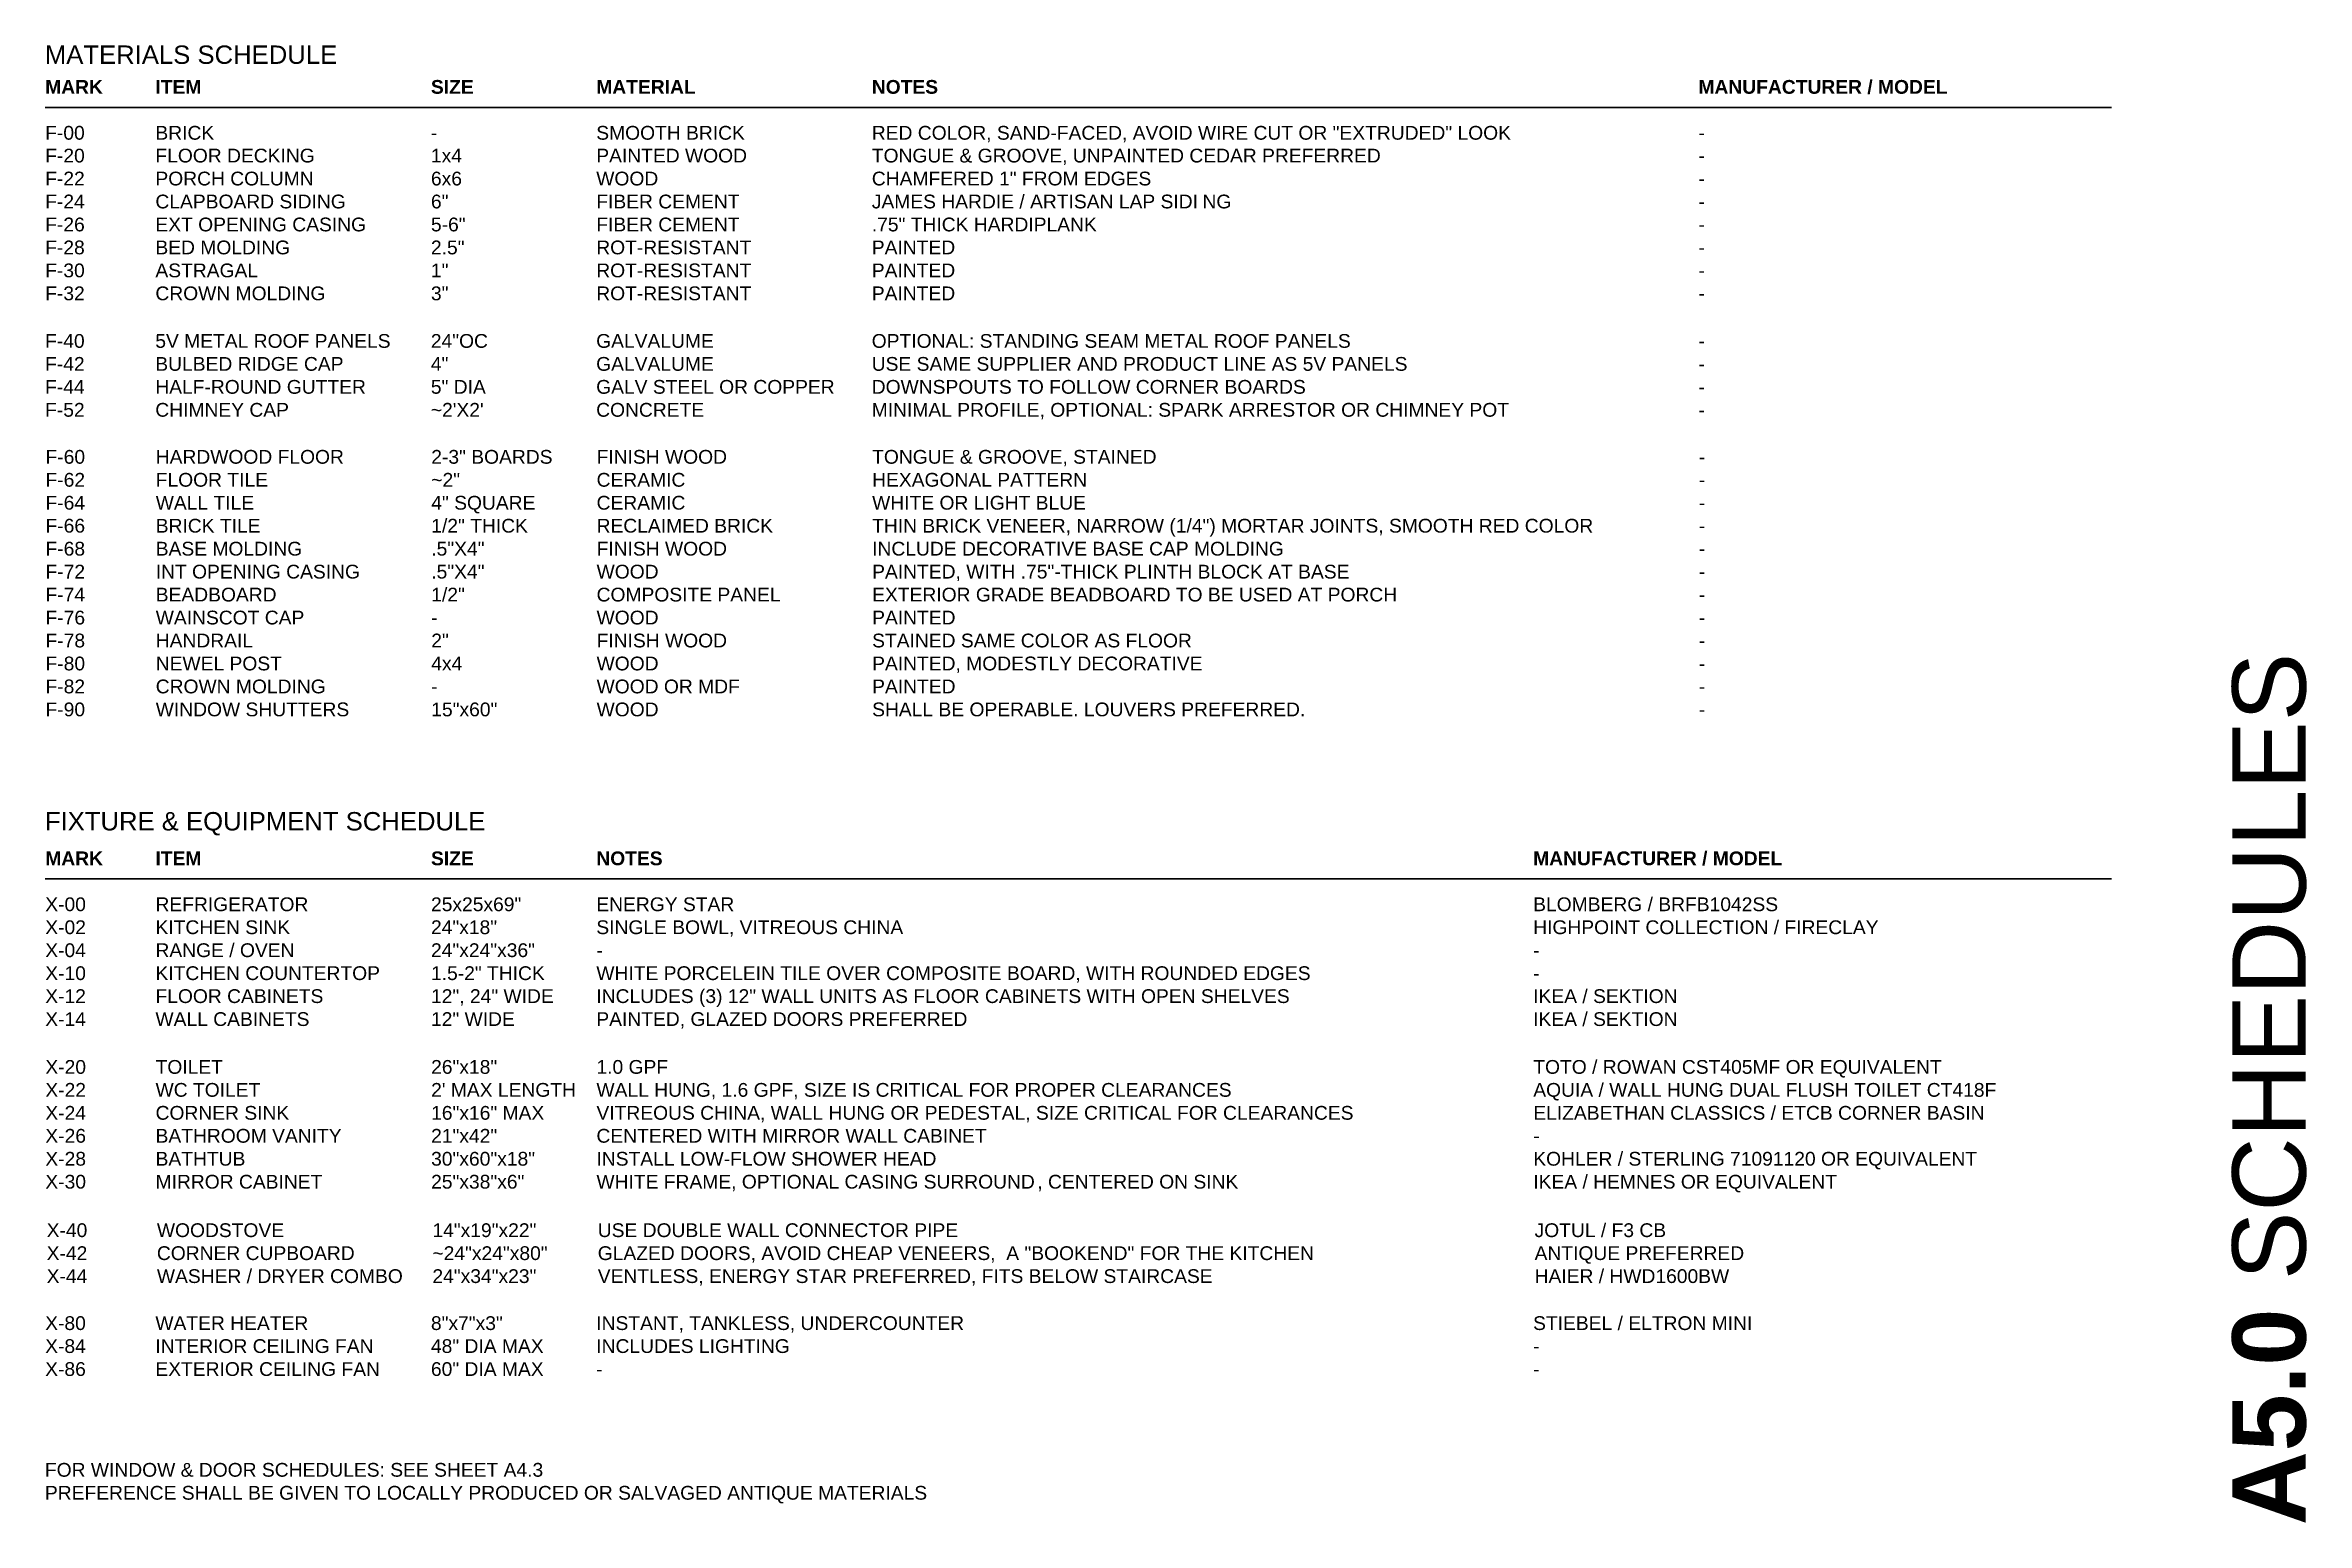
# Model space of a CAD drawing. Header units: inches. Extents: x -54 to 15382, y 469 to 41738.
# Drawn here: x 4106.3 to 4475.6, y 3611.3 to 3852.7 of the extents above; entities that cross this region are included whole.
import ezdxf

# ---------------------------------------------------------------- set-up
doc = ezdxf.new("R2010")
doc.units = ezdxf.units.IN
doc.header["$MEASUREMENT"] = 0
doc.layers.get('0').update_dxf_attribs({"lineweight": 9})
doc.layers.add('3', color=7, linetype='Continuous', lineweight=30)
doc.layers.add('A-TEXTx', color=7, linetype='Continuous', lineweight=18)
doc.styles.get("Standard").update_dxf_attribs({"font": 'arial.ttf'})

msp = doc.modelspace()

# ---------------------------------------------------------------- texts
at = {"ltscale": 0.1, "char_height": 3, "attachment_point": 7}
for s, insert, width in [('{MATERIALS SCHEDULE}', (4106.2481563, 3849.5682085), 47.37102925), ('{FIXTURE & EQUIPMENT SCHEDULE}', (4106.2481563, 3723.5682085), 81.374874362)]:
    msp.add_mtext(s, dxfattribs=dict(at, insert=insert, width=width))
at = {"ltscale": 0.5, "insert": (4463.4770686, 3610.8840698), "char_height": 12, "attachment_point": 1, "rotation": 90}
msp.add_mtext('{\\fArial|b1|i0|c0|p34;A5.0\\fArial|b0|i0|c1|p0; SCHEDULES}', dxfattribs=at)
at = {"layer": 'A-TEXTx', "ltscale": 0.5, "char_height": 2.25, "attachment_point": 1}
for s, insert, width in [('{\\fArial|b1|i0|c1|p0;MARK^IITEM^I^I^I^I^ISIZE^I^I^IMATERIAL^I^I^I^INOTES^I^I^I^I^I^I^I^I^I^I^I^I^I^IMANUFACTURER / MODEL^I\\fArial|b0|i0|c1|p0;^I^I^I\\P\\PF-00^I^IBRICK^I^I^I^I-^I^I^ISMOOTH BRICK^I^I^IRED COLOR, SAND-FACED, AVOID WIRE CUT OR "EXTRUDED" LOOK^I^I^I^I-}', (4106.2957039, 3846.9746214), 351.704374518), ('{F-20^I^IFLOOR DECKING^I^I^I1x4^I^I^IPAINTED WOOD^I^I^ITONGUE & GROOVE, UNPAINTED CEDAR PREFERRED^I^I^I^I^I^I-\\PF-22^I^IPORCH COLUMN^I^I^I6x6^I^I^IWOOD^I^I^I^ICHAMFERED 1" FROM EDGES^I^I^I^I^I^I^I^I^I^I-\\PF-24^I^ICLAPBOARD SIDING^I^I6"^I^I^IFIBER CEMENT^I^I^IJAMES HARDIE / ARTISAN LAP SIDI^ING^I^I^I^I^I^I^I^I^I-\\PF-26^I^IEXT OPENING CASING^I^I5-6"^I^I^IFIBER CEMENT^I^I^I.75" THICK HARDIPLANK^I^I^I^I^I^I^I^I^I^I^I-\\PF-28^I^IBED MOLDING^I^I^I2.5"^I^I^IROT-RESISTANT ^I^I^IPAINTED^I^I^I^I^I^I^I^I^I^I^I^I^I^I-\\PF-30^I^IASTRAGAL^I^I^I^I1"^I^I^IROT-RESISTANT^I^I^IPAINTED^I^I^I^I^I^I^I^I^I^I^I^I^I^I-\\PF-32^I^ICROWN MOLDING ^I^I3"^I^I^IROT-RESISTANT^I^I^IPAINTED^I^I^I^I^I^I^I^I^I^I^I^I^I^I-}', (4106.2968386, 3835.7514445), 351.703239824), ('{F-40^I^I5V METAL ROOF PANELS^I24"OC^I^IGALVALUME^I^I^IOPTIONAL: STANDING SEAM METAL ROOF PANELS^I^I^I^I^I^I^I-\\PF-42^I^IBULBED RIDGE CAP^I^I4"^I^I^IGALVALUME^I^I^IUSE SAME SUPPLIER AND PRODUCT LINE AS 5V PANELS^I^I^I^I^I^I-^I^I\\PF-44^I^IHALF-ROUND GUTTER^I^I5" DIA^I^I^IGALV STEEL OR COPPER^IDOWNSPOUTS TO FOLLOW CORNER BOARDS^I^I^I^I^I^I^I^I-\\PF-52^I^ICHIMNEY CAP^I^I^I~2\'X2\'^I^I^ICONCRETE^I^I^I^IMINIMAL PROFILE, OPTIONAL: SPARK ARRESTOR OR CHIMNEY POT^I^I^I^I-}', (4106.2801035, 3805.4754516), 351.719974965), ('{F-60^I^IHARDWOOD FLOOR^I^I2-3" BOARDS^IFINISH WOOD^I^I^ITONGUE & GROOVE, STAINED^I^I^I^I^I^I^I^I^I^I-^I^I^I^I^I^I\\PF-62^I^IFLOOR TILE^I^I^I~2"^I^I^ICERAMIC^I^I^I^IHEXAGONAL PATTERN^I^I^I^I^I^I^I^I^I^I^I^I-\\PF-64^I^IWALL TILE^I^I^I^I4" SQUARE^I^ICERAMIC^I^I^I^IWHITE OR LIGHT BLUE^I^I^I^I^I^I^I^I^I^I^I^I-\\PF-66^I^IBRICK TILE^I^I^I^I1/2" THICK^I^IRECLAIMED BRICK^I^ITHIN BRICK VENEER, NARROW (1/4") MORTAR JOINTS, SMOOTH RED COLOR^I^I-^I\\PF-68^I^IBASE MOLDING^I^I^I.5"X4"^I^I^IFINISH WOOD^I^I^IINCLUDE DECORATIVE BASE CAP MOLDING^I^I^I^I^I^I^I^I-\\PF-72^I^IINT OPENING CASING^I^I.5"X4"^I^I^IWOOD^I^I^I^IPAINTED, WITH .75"-THICK PLINTH BLOCK AT BASE^I^I^I^I^I^I^I-^I^I^I\\PF-74^I^IBEADBOARD^I^I^I1/2"^I^I^ICOMPOSITE PANEL^I^IEXTERIOR GRADE BEADBOARD TO BE USED AT PORCH^I^I^I^I^I^I-\\PF-76^I^IWAINSCOT CAP^I^I^I-^I^I^IWOOD^I^I^I^IPAINTED^I^I^I^I^I^I^I^I^I^I^I^I^I^I-\\PF-78^I^IHANDRAIL^I^I^I^I2"^I^I^IFINISH WOOD^I^I^ISTAINED SAME COLOR AS FLOOR^I^I^I^I^I^I^I^I^I^I-^I\\PF-80^I^INEWEL POST^I^I^I4x4^I^I^IWOOD^I^I^I^IPAINTED, MODESTLY DECORATIVE^I^I^I^I^I^I^I^I^I^I-\\PF-82^I^ICROWN MOLDING^I^I-^I^I^IWOOD OR MDF^I^I^IPAINTED^I^I^I^I^I^I^I^I^I^I^I^I^I^I-\\PF-90^I^IWINDOW SHUTTERS^I^I15"x60"^I^IWOOD^I^I^I^ISHALL BE OPERABLE. LOUVERS PREFERRED.^I^I^I^I^I^I^I^I-\\P\\P^I^I}', (4106.3501611, 3786.5442946), 351.649917353), ('{\\fArial|b1|i0|c1|p0;MARK^IITEM^I^I^I^I^ISIZE^I^I^INOTES^I^I^I^I^I^I^I^I^I^I^I^I^I^I^I^IMANUFACTURER / MODEL^I\\P\\fArial|b0|i0|c1|p0;\\PX-00^I^IREFRIGERATOR^I^I^I25x25x69"^I^IENERGY STAR^I^I^I^I^I^I^I^I^I^I^I^I^I^I^IBLOMBERG / BRFB1042SS\\PX-02^I^IKITCHEN SINK^I^I^I24"x18"^I^ISINGLE BOWL, VITREOUS CHINA^I^I^I^I^I^I^I^I^I^I^I^IHIGHPOINT COLLECTION / FIRECLAY\\PX-04^I^IRANGE / OVEN^I^I^I24"x24"x36"^I^I-^I^I^I^I^I^I^I^I^I^I^I^I^I^I^I^I^I-^I^I\\PX-10^I^IKITCHEN COUNTERTOP^I1.5-2" THICK^IWHITE PORCELEIN TILE OVER COMPOSITE BOARD, WITH ROUNDED EDGES^I^I^I^I^I-\\PX-12^I^IFLOOR CABINETS^I^I12", 24" WIDE^IINCLUDES (3) 12" WALL UNITS AS FLOOR CABINETS WITH OPEN SHELVES^I^I^I^I^IIKEA / SEKTION\\PX-14^I^IWALL CABINETS^I^I^I12" WIDE^I^IPAINTED, GLAZED DOORS PREFERRED^I^I^I^I^I^I^I^I^I^I^IIKEA / SEKTION}', (4106.3074922, 3720.9573375), 351.692586269), ('{X-20^I^ITOILET^I^I^I^I26"x18"^I^I1.0 GPF^I^I^I^I^I^I^I^I^I^I^I^I^I^I^I^ITOTO / ROWAN CST405MF OR EQUIVALENT\\PX-22^I^IWC TOILET^I^I^I^I2\' MAX LENGTH^IWALL HUNG, 1.6 GPF, SIZE IS CRITICAL FOR PROPER CLEARANCES^I^I^I^I^I^IAQUIA / WALL HUNG DUAL FLUSH TOILET CT418F\\PX-24^I^ICORNER SINK^I^I^I16"x16" MAX^IVITREOUS CHINA, WALL HUNG OR PEDESTAL, SIZE CRITICAL FOR CLEARANCES^I^I^I^IELIZABETHAN CLASSICS / ETCB CORNER BASIN\\PX-26^I^IBATHROOM VANITY^I^I21"x42"^I^ICENTERED WITH MIRROR WALL CABINET^I^I^I^I^I^I^I^I^I^I-\\PX-28^I^IBATHTUB^I^I^I^I30"x60"x18"^I^IINSTALL LOW-FLOW SHOWER HEAD^I^I^I^I^I^I^I^I^I^I^IKOHLER / STERLING 71091120 OR EQUIVALENT\\PX-30^I^IMIRROR CABINET^I^I25"x38"x6"^I^IWHITE FRAME, OPTIONAL CASING SURROUND^I, CENTERED ON SINK^I^I^I^I^I^IIKEA / HEMNES OR EQUIVALENT}', (4106.3250765, 3686.8892647), 351.67500192), ('{X-40^I^IWOODSTOVE^I^I^I14"x19"x22"^I^IUSE DOUBLE WALL CONNECTOR PIPE^I^I^I^I^I^I^I^I^I^I^IJOTUL / F3 CB\\PX-42^I^ICORNER CUPBOARD^I^I~24"x24"x80"^IGLAZED DOORS, AVOID CHEAP VENEERS,  A "BOOKEND" FOR THE KITCHEN^I^I^I^I^IANTIQUE PREFERRED\\PX-44^I^IWASHER / DRYER COMBO^I24"x34"x23"^I^IVENTLESS, ENERGY STAR PREFERRED, FITS BELOW STAIRCASE^I^I^I^I^I^IHAIER / HWD1600BW}', (4106.5394591, 3660.21879), 342.045816465), ('{X-80^I^IWATER HEATER^I^I^I8"x7"x3"^I^IINSTANT, TANKLESS, UNDERCOUNTER^I^I^I^I^I^I^I^I^I^I^ISTIEBEL / ELTRON MINI\\PX-84^I^IINTERIOR CEILING FAN^I^I48" DIA MAX^IINCLUDES LIGHTING^I^I^I^I^I^I^I^I^I^I^I^I^I^I-\\PX-86^I^IEXTERIOR CEILING FAN^I60" DIA MAX^I-^I^I^I^I^I^I^I^I^I^I^I^I^I^I^I^I^I-}', (4106.2947555, 3645.0380908), 314.697473114)]:
    msp.add_mtext(s, dxfattribs=dict(at, insert=insert, width=width))
at = {"layer": 'A-TEXTx', "ltscale": 0.5, "insert": (4106.2512559, 3621.0740185), "char_height": 1.5, "attachment_point": 1}
msp.add_mtext('{\\H1.5x;FOR WINDOW & DOOR SCHEDULES: SEE SHEET A4.3\\PPREFERENCE SHALL BE GIVEN TO LOCALLY PRODUCED OR SALVAGED ANTIQUE MATERIALS\\P\\H0.66667x; }', dxfattribs=at)

# ---------------------------------------------------------------- linework, layer by layer
at = {"layer": '3', "ltscale": 0.25}
for p, q in [((4443.7618855, 3842.4676375), (4106.3041513, 3842.4676375)), ((4443.7618855, 3716.4676375), (4106.3041513, 3716.4676375))]:
    msp.add_line(p, q, dxfattribs=at)

msp.set_redraw_order([(e.dxf.handle, doc.entitydb.next_handle()) for e in msp.query("TEXT MTEXT ATTDEF DIMENSION ARC_DIMENSION")])  # texts and dimensions are drawn at this point

doc.saveas('drawing.dxf')
